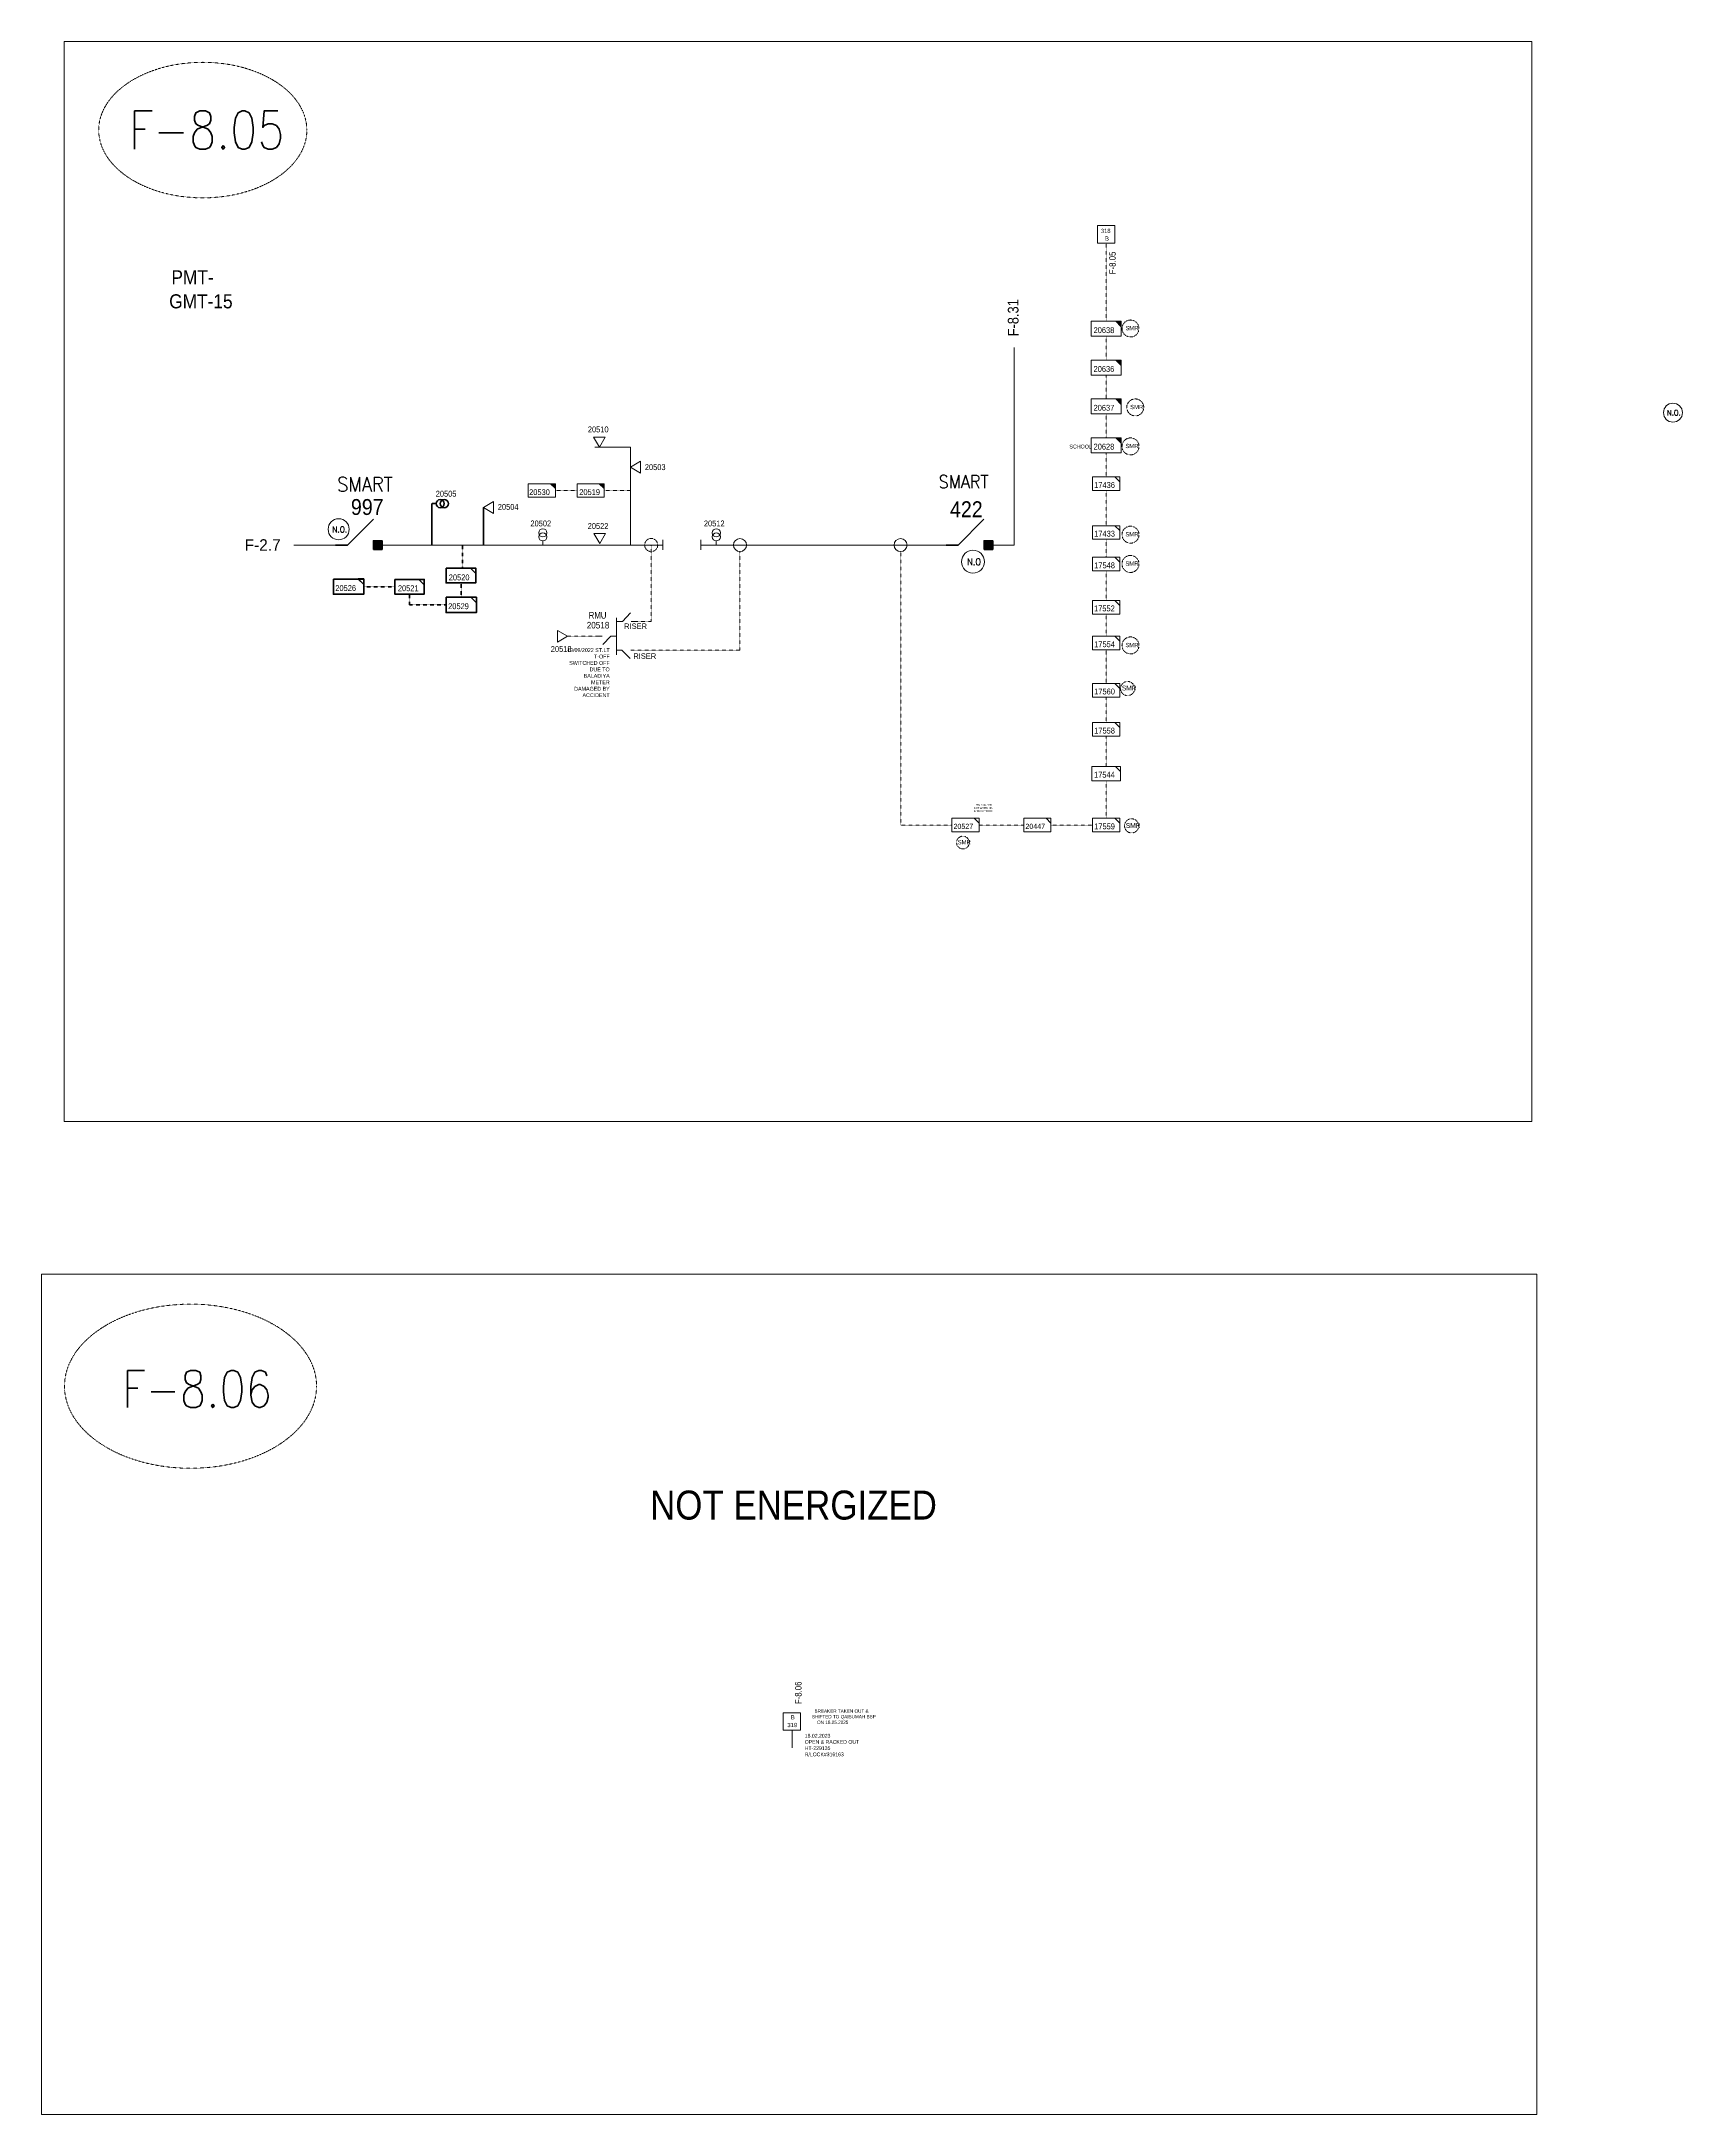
# Model space of a CAD drawing. Header units: metres. Extents: x 65984 to 144644, y -19036 to 23726.
# Drawn here: x 96172 to 97203, y 11370 to 12673 of the extents above; entities that cross this region are included whole.
import ezdxf
from ezdxf.enums import TextEntityAlignment as Align

# ---------------------------------------------------------------- set-up
doc = ezdxf.new("R2010")
doc.units = ezdxf.units.M
doc.header["$MEASUREMENT"] = 0
doc.linetypes.add('DGN Style 3', pattern=[0.013877, 0, -0.013877])
doc.layers.get('0').update_dxf_attribs({"color": 95, "lineweight": 40})
for name, color, linetype, lineweight in [('ABS', 7, 'Continuous', 40), ('ABS NUMBER', 112, 'Continuous', 30), ('d_eos', 111, 'Continuous', 40), ('d_eos no', 121, 'Continuous', 40), ('d_oh branch', 94, 'Continuous', 40), ('d_switch', 95, 'Continuous', 40), ('d_tf', 1, 'Continuous', 40), ('d_tf no', 6, 'Continuous', 40), ('d_tf_200', 1, 'Continuous', 40), ('d_ug cable', 95, 'Continuous', 40), ('FDR  1  05', 172, 'Continuous', 40), ('fedr no', 95, 'Continuous', 40), ('GRID STATION  04', 7, 'Continuous', 40), ('GRID STATION 01', 7, 'Continuous', 40), ('Level 37', 7, 'Continuous', 0), ('O H MAIN FEEDER', 4, 'Continuous', 100), ('SW N O', 114, 'Continuous', 30)]:
    doc.layers.add(name, color=color, linetype=linetype, lineweight=lineweight)
doc.styles.add('NASKHF', font='naskhf.shx', dxfattribs={"height": 8})
doc.styles.add('Style-Arial', font='arial.ttf')
doc.styles.add('Style-ENGINEERING', font='ENGINEERING.shx')
doc.styles.add('Style-msdefault', font='msdefault.shx')
doc.styles.add('Style-simplex', font='simplex.shx')
doc.styles.add('Style-STANDARD', font='STANDARD.shx')

# ---------------------------------------------------------------- blocks, each defined once
blk = doc.blocks.new('TF_8')
at = {"color": 0, "linetype": 'ByBlock', "lineweight": -2}
blk.add_line((6.3, 4.95), (9.9, 1.35), dxfattribs=at)
blk.add_3dface([(-10.1, 4.95), (9.9, 4.95), (9.9, -5.05), (-10.1, -5.05)], dxfattribs=at)
blk = doc.blocks.new('exist.us-1000kva')
at = {"color": 0, "linetype": 'ByBlock', "lineweight": -2, "flags": 128}
blk.add_lwpolyline([(40, 12.9), (32.8, 20), (40, 20)], close=True, dxfattribs=at)
at = {"color": 0, "linetype": 'ByBlock', "lineweight": -2, "extrusion": (0, 0, -1)}
blk.add_solid([(-40, 12.9), (-32.8, 20), (-40, 20)], dxfattribs=at)
at = {"color": 0, "linetype": 'ByBlock', "lineweight": -2, "xscale": 2, "yscale": 2}
blk.add_blockref('TF_8', (20.2, 10.1), dxfattribs=at)
blk = doc.blocks.new('TFU_91')
at = {"layer": 'd_tf_200', "color": 5, "linetype": 'Continuous', "lineweight": 13}
blk.add_line((0, 10), (0, 0), dxfattribs=at)
for centre in [(0, 30), (0, 20)]:
    blk.add_circle(centre, 10, dxfattribs=at)
blk = doc.blocks.new('ABS2_1_1')
at = {"color": 0, "linetype": 'ByBlock', "lineweight": -2, "ltscale": 500}
for q in [(-29900, 43500), (0, 0)]:
    blk.add_line((0, 13600), q, dxfattribs=at)
at = {"color": 0, "linetype": 'ByBlock', "lineweight": -2, "ltscale": 500, "flags": 128}
for points in [[(5000, 43600), (-5000, 43600), (-5000, 53600), (5000, 53600)], [(3791, 49653), (3791, 49653), (3791, 49653)]]:
    blk.add_lwpolyline(points, close=True, dxfattribs=at)
at = {"color": 0, "linetype": 'ByBlock', "lineweight": -2, "ltscale": 500}
for points in [[(5000, 43600), (-5000, 43600), (5000, 53600), (-5000, 53600)], [(3791, 49653), (3791, 49653), (3791, 49653)]]:
    blk.add_solid(points, dxfattribs=at)
blk = doc.blocks.new('TFU_12')
at = {"layer": 'd_tf_200', "color": 5, "linetype": 'Continuous', "lineweight": 53}
blk.add_line((0, 10), (0, 0), dxfattribs=at)
for centre in [(0, 30), (0, 20)]:
    blk.add_circle(centre, 10, dxfattribs=at)
blk = doc.blocks.new('TRA1_772')
at = {"layer": 'd_tf', "color": 5, "linetype": 'Continuous', "lineweight": 13, "ltscale": 0.000215867, "flags": 128}
blk.add_lwpolyline([(10.1, -17), (0.1, 0), (-9.9, -17)], close=True, dxfattribs=at)
blk = doc.blocks.new('TRA1_771')
at = {"layer": 'd_tf', "color": 5, "linetype": 'Continuous', "lineweight": 13, "ltscale": 0.000215867, "xscale": 1.000046566207833, "yscale": 1.000046566207833, "zscale": 1.000046566207833, "rotation": 180}
blk.add_blockref('TRA1_772', (0, 0), dxfattribs=at)
blk = doc.blocks.new('*U2585')
at = {"layer": 'FDR  1  05', "color": 2, "linetype": 'Continuous', "lineweight": 13, "flags": 128}
blk.add_lwpolyline([(12.8, 10), (20, 10), (20, 2.8)], close=True, dxfattribs=at)
at = {"layer": 'FDR  1  05', "color": 2, "linetype": 'Continuous', "lineweight": 13, "xscale": 2, "yscale": 2, "rotation": 359.9999999999999}
blk.add_blockref('TF_8', (0.2, 0.1), dxfattribs=at)
blk = doc.blocks.new('*U2586')
at = {"layer": 'FDR  1  05', "color": 2, "linetype": 'Continuous', "lineweight": 13, "flags": 128}
blk.add_lwpolyline([(12.8, 10), (20, 10), (20, 2.8)], close=True, dxfattribs=at)
at = {"layer": 'FDR  1  05', "color": 2, "linetype": 'Continuous', "lineweight": 13, "xscale": 2, "yscale": 2, "rotation": 359.9999999999999}
blk.add_blockref('TF_8', (0.2, 0.1), dxfattribs=at)
blk = doc.blocks.new('*U2587')
at = {"layer": 'FDR  1  05', "color": 5, "linetype": 'Continuous', "lineweight": 13, "flags": 128}
blk.add_lwpolyline([(12.8, 10), (20, 10), (20, 2.8)], close=True, dxfattribs=at)
at = {"layer": 'FDR  1  05', "color": 5, "linetype": 'Continuous', "lineweight": 13, "xscale": 2, "yscale": 2, "rotation": 359.9999999999999}
blk.add_blockref('TF_8', (0.2, 0.1), dxfattribs=at)
blk = doc.blocks.new('TRA1_316')
at = {"layer": 'd_tf', "color": 5, "linetype": 'Continuous', "lineweight": 0, "ltscale": 0.000215867, "flags": 128}
blk.add_lwpolyline([(10.1, -17), (0.1, 0), (-9.9, -17)], close=True, dxfattribs=at)
blk = doc.blocks.new('TRA1_315')
at = {"layer": 'd_tf', "color": 5, "linetype": 'Continuous', "lineweight": 0, "ltscale": 0.000215867, "xscale": 1.000046566207833, "yscale": 1.000046566207833, "zscale": 1.000046566207833, "rotation": 180}
blk.add_blockref('TRA1_316', (0, 0), dxfattribs=at)
blk = doc.blocks.new('*U2332')
at = {"layer": 'FDR  1  05', "color": 5, "linetype": 'Continuous', "lineweight": 40, "flags": 128}
blk.add_lwpolyline([(8.5, 4.3), (8.5, 1.2), (5.5, 4.3)], close=True, dxfattribs=at)
at = {"layer": 'FDR  1  05', "color": 5, "linetype": 'Continuous', "lineweight": 40, "xscale": 0.8535245333131425, "yscale": 0.8535245333131425, "zscale": 0.381280952158607, "rotation": 359.9999999999999}
blk.add_blockref('TF_8', (0.1, 0), dxfattribs=at)
blk = doc.blocks.new('*U4048')
at = {"layer": 'SW N O', "color": 3, "lineweight": 13, "ltscale": 0.426762}
blk.add_circle((0, 0), 16.8, dxfattribs=at)
at = {"layer": 'SW N O', "color": 3, "lineweight": 13, "style": 'Style-STANDARD'}
blk.add_text('N.O', height=9.6, dxfattribs=at).set_placement((1.7, -0.2), align=Align.MIDDLE_CENTER)
blk = doc.blocks.new('*U4145')
at = {"layer": 'SW N O', "color": 3, "lineweight": 13, "ltscale": 0.426762}
blk.add_circle((0, 0), 16.8, dxfattribs=at)
at = {"layer": 'SW N O', "color": 3, "lineweight": 13, "style": 'Style-STANDARD'}
blk.add_text('N.O.', height=9.6, dxfattribs=at).set_placement((1.7, -0.2), align=Align.MIDDLE_CENTER)
blk = doc.blocks.new('*U4282')
at = {"layer": 'SW N O', "color": 5, "lineweight": 13, "ltscale": 0.426762}
blk.add_circle((0, 0), 16.8, dxfattribs=at)
at = {"layer": 'SW N O', "color": 5, "lineweight": 13, "style": 'Style-STANDARD'}
blk.add_text('N.O.', height=9.6, dxfattribs=at).set_placement((1.7, -0.2), align=Align.MIDDLE_CENTER)

msp = doc.modelspace()

# ---------------------------------------------------------------- linework, layer by layer
at = {"layer": 'd_eos', "color": 5, "linetype": 'Continuous', "lineweight": 13, "ltscale": 0.042892}
for p, q in [((96537, 12308.9), (96542.1, 12314.2)), ((96533.3, 12311.2), (96533.3, 12287.9)), ((96533.5, 12308.9), (96537, 12308.9)), ((96542.6, 12308.9), (96544.7, 12308.9)), ((96524.2, 12299.6), (96522.1, 12299.6)), ((96529.8, 12299.6), (96524.7, 12294.3)), ((96533.3, 12299.6), (96529.8, 12299.6)), ((96533.3, 12290.8), (96536.7, 12290.8)), ((96536.7, 12290.8), (96541.8, 12285.6)), ((96542.3, 12290.8), (96544.4, 12290.8))]:
    msp.add_line(p, q, dxfattribs=at)
at = {"layer": 'd_oh branch', "color": 5, "linetype": 'Continuous', "lineweight": 13}
for p, q in [((96519.7, 12418.4), (96542.1, 12418.4)), ((96542.1, 12356.9), (96542.1, 12418.4)), ((96562.5, 12353.8), (96562.5, 12360.1)), ((96586.2, 12353.8), (96586.2, 12360.1))]:
    msp.add_line(p, q, dxfattribs=at)
at = {"layer": 'd_oh branch', "color": 5, "linetype": 'Continuous', "lineweight": 100}
for p, q in [((96417.3, 12382.9), (96417.3, 12356.9)), ((96449.7, 12380.5), (96449.7, 12357.1))]:
    msp.add_line(p, q, dxfattribs=at)
at = {"layer": 'd_ug cable', "color": 5, "linetype": 'DGN Style 3', "lineweight": 13}
for p, q in [((96841, 12473.1), (96841, 12488.1)), ((96841, 12448.7), (96841, 12463.7)), ((96841, 12424.3), (96841, 12439.3)), ((96841, 12399.7), (96841, 12414.9)), ((96494.9, 12391.2), (96508.4, 12391.2)), ((96525.5, 12391.2), (96542.4, 12391.2)), ((96841, 12369.1), (96841, 12391.2)), ((96841, 12349.3), (96841, 12360.6)), ((96841, 12340.7), (96841, 12322)), ((96841, 12313.5), (96841, 12299.6)), ((96522.1, 12299.6), (96502.6, 12299.6)), ((96841, 12291.1), (96841, 12269.9)), ((96841, 12261.4), (96841, 12245.4)), ((96841, 12185.2), (96841, 12208.7)), ((96789.2, 12180.9), (96761.1, 12180.9))]:
    msp.add_line(p, q, dxfattribs=at)
at = {"layer": 'd_ug cable', "color": 5, "linetype": 'DGN Style 3', "lineweight": 100}
msp.add_line((96435.7, 12324.1), (96435.7, 12333.1), dxfattribs=at)
at = {"layer": 'd_ug cable', "color": 5, "linetype": 'DGN Style 3', "lineweight": 13, "flags": 128}
for points in [[(96841, 12546.7), (96841, 12497.5)], [(96610.9, 12352.8), (96610.9, 12290.8), (96544.4, 12290.8)], [(96544.7, 12308.9), (96555.1, 12308.9), (96555.1, 12356.9)], [(96711.9, 12352.9), (96711.9, 12180.9), (96744, 12180.9)], [(96841, 12217.8), (96841, 12236.8)], [(96832.5, 12180.9), (96806.3, 12180.9)]]:
    msp.add_lwpolyline(points, dxfattribs=at)
at = {"layer": 'd_ug cable', "color": 5, "linetype": 'DGN Style 3', "lineweight": 100, "flags": 128}
for points in [[(96436.5, 12356.9), (96436.5, 12342.4)], [(96394.2, 12330.7), (96374.4, 12330.7)], [(96403.3, 12325.9), (96403.3, 12319.3), (96426.2, 12319.3)]]:
    msp.add_lwpolyline(points, dxfattribs=at)
at = {"layer": 'd_ug cable', "color": 2, "linetype": 'DGN Style 3', "lineweight": 13}
for centre, radius in [((96856.3, 12493), 5.34), ((96859.3, 12443.4), 5.34), ((96856.3, 12418.9), 5.34), ((96856.3, 12363.4), 5.34), ((96856.3, 12345), 5.34), ((96856.3, 12293.8), 5.34), ((96854.5, 12266.7), 4.45), ((96857, 12180.4), 4.45), ((96751, 12169.9), 4.01)]:
    msp.add_circle(centre, radius, dxfattribs=at)
at = {"layer": 'd_ug cable', "color": 5, "linetype": 'DGN Style 3', "lineweight": 13}
msp.add_circle((96555.1, 12356.9), 4.11, dxfattribs=at)
at = {"layer": 'd_ug cable', "color": 5, "linetype": 'Continuous', "lineweight": 13}
for centre in [(96610.9, 12356.9), (96711.8, 12356.9)]:
    msp.add_circle(centre, 4.11, dxfattribs=at)
at = {"layer": 'fedr no', "color": 82, "linetype": 'DGN Style 3', "lineweight": 13, "true_color": 0x1dc70e}
for centre, major_axis in [((96273.3, 12617.7), (65.4, 0)), ((96265.6, 11828.2), (79.2, 0))]:
    msp.add_ellipse(centre, major_axis=major_axis, ratio=0.651175, dxfattribs=at)
at = {"layer": 'GRID STATION  04', "color": 2, "linetype": 'Continuous', "lineweight": 13, "ltscale": 0.437972}
msp.add_line((96643.7, 11612), (96643.7, 11601), dxfattribs=at)
at = {"layer": 'GRID STATION  04', "color": 5, "linetype": 'Continuous', "lineweight": 13, "ltscale": 0.437972, "flags": 128}
msp.add_lwpolyline([(96835.5, 12557.7), (96835.5, 12546.7), (96846.5, 12546.7), (96846.5, 12557.7)], close=True, dxfattribs=at)
at = {"layer": 'GRID STATION  04', "color": 2, "linetype": 'Continuous', "lineweight": 13, "ltscale": 0.437972, "flags": 128}
msp.add_lwpolyline([(96638.1, 11612), (96638.1, 11622.9), (96649, 11622.9), (96649, 11612)], close=True, dxfattribs=at)
at = {"layer": 'O H MAIN FEEDER', "color": 5, "lineweight": 13, "ltscale": 0.488306}
msp.add_line((96783.1, 12356.9), (96783.1, 12481.1), dxfattribs=at)
at = {"layer": 'O H MAIN FEEDER', "color": 5, "lineweight": 13, "ltscale": 27}
msp.add_line((96330.5, 12356.9), (96361.5, 12356.9), dxfattribs=at)
at = {"layer": 'O H MAIN FEEDER', "color": 5, "lineweight": 13, "ltscale": 30}
for p, q in [((96386, 12356.9), (96562.5, 12356.9)), ((96586.3, 12356.9), (96740.5, 12356.9)), ((96769.7, 12356.9), (96783.1, 12356.9))]:
    msp.add_line(p, q, dxfattribs=at)
at = {"layer": 'O H MAIN FEEDER', "color": 140, "linetype": 'Continuous', "lineweight": 13, "flags": 128}
for points in [[(96186.2, 12673.4), (97108.5, 12673.4), (97108.5, 11994.6), (96186.2, 11994.6)], [(96171.9, 11898.6), (97111.7, 11898.6), (97111.7, 11370.4), (96171.9, 11370.4)]]:
    msp.add_lwpolyline(points, close=True, dxfattribs=at)

# ---------------------------------------------------------------- block references
at = {"layer": 'ABS', "color": 2, "linetype": 'Continuous', "lineweight": 211, "ltscale": 0.812883, "xscale": 0.0005446322480400587, "yscale": 0.0005446322480400587, "zscale": 0.000360672857092237, "rotation": 269.9999922619102}
for p in [(96356.8, 12356.9), (96740.5, 12356.9)]:
    msp.add_blockref('ABS2_1_1', p, dxfattribs=at)
at = {"layer": 'd_tf', "color": 5, "linetype": 'Continuous', "lineweight": 13, "ltscale": 0.000215867, "extrusion": (0, 0, -1), "xscale": 0.37, "yscale": 0.37, "zscale": 0.37, "rotation": 359.9999999999999}
msp.add_blockref('TRA1_771', (-96522.5, 12418.4), dxfattribs=at)
at = {"layer": 'd_tf', "color": 5, "linetype": 'Continuous', "lineweight": 13, "ltscale": 0.000215867, "xscale": 0.37, "yscale": 0.37, "zscale": 0.37}
for p, rotation in [((96542.1, 12405.8), 269.9999999999999), ((96522.8, 12357.9), 359.9999999999999), ((96502.6, 12299.6), 89.99999999999997)]:
    msp.add_blockref('TRA1_771', p, dxfattribs=dict(at, rotation=rotation))
at = {"layer": 'd_tf', "color": 5, "linetype": 'Continuous', "lineweight": 0, "ltscale": 0.000215867, "extrusion": (0, 0, -1), "xscale": 0.37, "yscale": 0.37, "zscale": 0.37, "rotation": 89.99999999999997}
msp.add_blockref('TRA1_315', (-96449.7, 12380.5), dxfattribs=at)
at = {"layer": 'd_tf_200', "color": 5, "linetype": 'Continuous', "lineweight": 53, "extrusion": (0, 0, -1), "xscale": 0.2560573599939425, "yscale": 0.2560573599939425, "zscale": 0.2560573599939425, "rotation": 89.99999999999986}
msp.add_blockref('TFU_12', (-96417.4, 12382.9), dxfattribs=at)
at = {"layer": 'd_tf_200', "color": 5, "linetype": 'Continuous', "lineweight": 13, "xscale": 0.2560573599939425, "yscale": 0.2560573599939425, "zscale": 0.2560573599939425, "rotation": 359.9999999999999}
for p in [(96487, 12356.9), (96596, 12356.9)]:
    msp.add_blockref('TFU_91', p, dxfattribs=at)
at = {"layer": 'FDR  1  05', "color": 2, "linetype": 'Continuous', "lineweight": 13, "xscale": 0.4706924041350098, "yscale": 0.4706924041350098, "zscale": 0.4267622666565712, "rotation": 359.9999999999999}
for p in [(96831.6, 12488.1), (96831.6, 12439.3), (96831.6, 12414.9)]:
    msp.add_blockref('exist.us-1000kva', p, dxfattribs=at)
at = {"layer": 'FDR  1  05', "color": 5, "linetype": 'Continuous', "lineweight": 13, "zscale": 0.4267622666565712, "rotation": 359.9999999999999}
for name, p, xscale, yscale in [('exist.us-1000kva', (96831.6, 12463.7), 0.4706924041350098, 0.4706924041350098), ('exist.us-1000kva', (96477.8, 12386.9), 0.4267622666565712, 0.4267622666565712), ('exist.us-1000kva', (96508.5, 12386.9), 0.4267622666565712, 0.4267622666565712), ('TF_8', (96841.1, 12317.8), 0.8502289823963297, 0.8502289823963297), ('TF_8', (96841.1, 12213.3), 0.9071741696840238, 0.9071741696840238)]:
    msp.add_blockref(name, p, dxfattribs=dict(at, xscale=xscale, yscale=yscale))
at = {"layer": 'FDR  1  05', "color": 5, "linetype": 'Continuous', "lineweight": 13, "xscale": 0.4267622666565712, "yscale": 0.4267622666565712, "zscale": 0.4267622666565712}
for p in [(96841, 12395.4), (96841, 12241.1), (96797.8, 12180.9)]:
    msp.add_blockref('*U2587', p, dxfattribs=at)
at = {"layer": 'FDR  1  05', "color": 2, "linetype": 'Continuous', "lineweight": 13, "xscale": 0.4267622666565712, "yscale": 0.4267622666565712, "zscale": 0.4267622666565712}
for name, p in [('*U2585', (96841, 12364.8)), ('*U2585', (96841, 12345)), ('*U2585', (96841, 12295.3)), ('*U2585', (96841, 12265.6)), ('*U2585', (96752.6, 12180.9)), ('*U2586', (96841, 12180.9))]:
    msp.add_blockref(name, p, dxfattribs=at)
at = {"layer": 'FDR  1  05', "color": 5, "linetype": 'Continuous', "lineweight": 40, "zscale": 0.4267622666565712, "rotation": 359.9999999999999}
for p, xscale, yscale in [((96435.6, 12337.8), 0.9331096066251584, 0.9331096066251584), ((96403.3, 12330.7), 0.9224864486381181, 0.9224864486381181)]:
    msp.add_blockref('TF_8', p, dxfattribs=dict(at, xscale=xscale, yscale=yscale))
at = {"layer": 'FDR  1  05', "color": 5, "linetype": 'Continuous', "lineweight": 40, "xscale": 1.119285566825391, "yscale": 1.119285566825391, "zscale": 1.119285566825391}
for p in [(96364.9, 12330.8), (96435.7, 12319.3)]:
    msp.add_blockref('*U2332', p, dxfattribs=at)
at = {"layer": 'SW N O', "color": 5, "lineweight": 13, "xscale": 0.3546384655109326, "yscale": 0.3546384655109326, "zscale": 0.3546384655109326}
msp.add_blockref('*U4282', (97197.2, 12440.1), dxfattribs=at)
at = {"layer": 'SW N O', "color": 3, "lineweight": 13}
for name, p, xscale, yscale, zscale in [('*U4145', (96358.7, 12366.8), 0.3940427394565917, 0.3940427394565917, 0.3940427394565917), ('*U4048', (96757.3, 12346.4), 0.4278633592427646, 0.4278633592427646, 0.4278633592427646)]:
    msp.add_blockref(name, p, dxfattribs=dict(at, xscale=xscale, yscale=yscale, zscale=zscale))

# ---------------------------------------------------------------- texts
at = {"layer": 'ABS NUMBER', "color": 2, "lineweight": 140, "style": 'Style-Arial', "width": 0.88}
msp.add_text('997', height=10, rotation=360, dxfattribs=at).set_placement((96366.4, 12375.8))
at = {"layer": 'ABS NUMBER', "color": 2, "lineweight": 13, "style": 'Style-Arial', "width": 0.88}
msp.add_text('422', height=10, rotation=360, dxfattribs=at).set_placement((96742.9, 12384.4), align=Align.TOP_LEFT)
at = {"layer": 'd_eos no', "color": 7, "linetype": 'Continuous', "lineweight": 13, "style": 'Style-Arial', "width": 0.88}
for s, height, p in [('PMT-', 8.84, (96253.6, 12529.6)), ('GMT-15', 8.84, (96252.2, 12514.5)), ('20518', 4.15, (96514.6, 12308.6))]:
    msp.add_text(s, height=height, dxfattribs=at).set_placement(p, align=Align.TOP_LEFT)
at = {"layer": 'd_switch', "color": 2, "linetype": 'Continuous', "lineweight": 13, "style": 'Style-msdefault', "width": 0.9}
msp.add_text('F-8.05', height=4.08, rotation=90.0853, dxfattribs=at).set_placement((96842.9, 12541.3), align=Align.TOP_RIGHT)
at = {"layer": 'd_switch', "color": 55, "linetype": 'Continuous', "lineweight": 13, "style": 'Style-msdefault', "width": 0.9}
msp.add_text('F-8.31', height=6.71, rotation=90.0853, dxfattribs=at).set_placement((96779.2, 12511.4), align=Align.TOP_RIGHT)
at = {"layer": 'd_switch', "color": 7, "linetype": 'Continuous', "lineweight": 13, "style": 'Style-ENGINEERING', "width": 0.857143}
for p in [(96538.1, 12307.6), (96543.9, 12288.8)]:
    msp.add_text('RISER', height=3.43, dxfattribs=at).set_placement(p, align=Align.TOP_LEFT)
at = {"layer": 'd_switch', "color": 2, "linetype": 'Continuous', "lineweight": 13, "style": 'Style-msdefault', "width": 0.9}
msp.add_text('NOT ENERGIZED', height=18.213, dxfattribs=at).set_placement((96554.4, 11762.6), align=Align.TOP_LEFT)
msp.add_text('F-8.06', height=4.08, rotation=90, dxfattribs=at).set_placement((96645.5, 11628.4), align=Align.TOP_LEFT)
at = {"layer": 'd_switch', "color": 1, "linetype": 'Continuous', "lineweight": 13, "insert": (96656.1, 11625.1), "char_height": 2.112, "attachment_point": 1, "style": 'NASKHF'}
msp.add_mtext('\\Fmsdefault;\\H1x;\\W0.9;  BREAKER TAKEN OUT & \\PSHIFTED TO QAISUMAH BSP\\P    ON 18.05.2025\\P', dxfattribs=at)
at = {"layer": 'd_switch', "color": 2, "linetype": 'Continuous', "lineweight": 13, "insert": (96651.6, 11609.7), "char_height": 2.346, "attachment_point": 1, "style": 'NASKHF'}
msp.add_mtext('\\Fmsdefault;\\H1x;\\W0.9;18.02.2023\\POPEN & RACKED OUT\\PHT-229135\\PR/LOCK#316163', dxfattribs=at)
at = {"layer": 'd_tf no', "color": 2, "linetype": 'Continuous', "lineweight": 13, "style": 'Style-msdefault', "width": 0.945946}
for s, height, p in [('20638', 3.7, (96833.1, 12493.8)), ('20637', 3.7, (96833.1, 12445)), ('20628', 3.7, (96833.1, 12420.6)), ('17433', 3.7, (96833.5, 12365.9)), ('17548', 3.7, (96833.5, 12346)), ('17554', 3.7, (96833.5, 12296.4)), ('17560', 3.7, (96833.5, 12266.7)), ('20527', 3.23, (96745.1, 12181.7)), ('17559', 3.7, (96833.5, 12181.9))]:
    msp.add_text(s, height=height, dxfattribs=at).set_placement(p, align=Align.TOP_LEFT)
at = {"layer": 'd_tf no', "color": 1, "linetype": 'Continuous', "lineweight": 40, "style": 'Style-msdefault', "width": 0.945946}
for height, p in [(2.7, (96853.1, 12494.6)), (2.7, (96856.1, 12445)), (2.7, (96853.1, 12420.5)), (2.7, (96853.1, 12365)), (2.7, (96853.1, 12346.6)), (2.7, (96853.1, 12295.4)), (3, (96850.9, 12268.5)), (2.7, (96747.7, 12171.5)), (3, (96853.4, 12182.1))]:
    msp.add_text('SMR', height=height, dxfattribs=at).set_placement(p, align=Align.TOP_LEFT)
at = {"layer": 'd_tf no', "color": 5, "linetype": 'Continuous', "lineweight": 13, "style": 'Style-msdefault', "width": 0.945946}
for s, height, p in [('20636', 3.7, (96833.1, 12469.4)), ('20503', 3.7, (96551.1, 12407.7)), ('20530', 3.58, (96478.4, 12391.9)), ('20519', 3.7, (96509.9, 12392)), ('17436', 3.7, (96833.5, 12396.5)), ('20502', 3.7, (96479.2, 12372.3)), ('20522', 3.7, (96515.2, 12370.7)), ('20512', 3.7, (96588.2, 12372.3)), ('17552', 3.7, (96833.4, 12318.9)), ('20518', 3.7, (96492, 12293.4)), ('17558', 3.7, (96833.5, 12242.1)), ('17544', 3.7, (96833.4, 12214.4)), ('20447', 3.23, (96790.3, 12181.7))]:
    msp.add_text(s, height=height, dxfattribs=at).set_placement(p, align=Align.TOP_LEFT)
msp.add_text('20510', height=3.7, dxfattribs=at).set_placement((96515.3, 12427.7))
at = {"layer": 'd_tf no', "color": 241, "linetype": 'Continuous', "lineweight": 40, "style": 'Style-msdefault', "width": 0.945946}
msp.add_text('SCHOOL', height=2.43, dxfattribs=at).set_placement((96817.9, 12420), align=Align.TOP_LEFT)
at = {"layer": 'd_tf no', "color": 2, "linetype": 'Continuous', "lineweight": 13, "style": 'Style-simplex', "width": 0.909091}
msp.add_text('SMART', height=9.06, dxfattribs=at).set_placement((96375.2, 12395.1), align=Align.MIDDLE_CENTER)
at = {"layer": 'd_tf no', "color": 2, "linetype": 'Continuous', "lineweight": 13, "ltscale": 0.9, "style": 'Style-simplex', "width": 0.909091}
msp.add_text('SMART', height=8.15, dxfattribs=at).set_placement((96751.4, 12396.7), align=Align.MIDDLE_CENTER)
at = {"layer": 'd_tf no', "color": 5, "linetype": 'Continuous', "lineweight": 40, "style": 'Style-msdefault', "width": 0.945946}
for s, p in [('20505', (96419.7, 12387.3)), ('20504', (96458.7, 12379))]:
    msp.add_text(s, height=3.7, dxfattribs=at).set_placement(p)
for s, p in [('20526', (96356.6, 12331.7)), ('20521', (96395.9, 12331.6)), ('20520', (96427.9, 12338.4)), ('20529', (96427.5, 12320.3))]:
    msp.add_text(s, height=3.7, dxfattribs=at).set_placement(p, align=Align.TOP_LEFT)
at = {"layer": 'fedr no', "color": 6, "linetype": 'Continuous', "lineweight": 13, "style": 'Style-STANDARD', "width": 0.909091}
for s, height, p in [('F-8.05', 24.17, (96275.8, 12617.7)), ('F-8.06', 23.28, (96269.7, 11826.4))]:
    msp.add_text(s, height=height, dxfattribs=at).set_placement(p, align=Align.MIDDLE_CENTER)
at = {"layer": 'GRID STATION  04', "color": 5, "linetype": 'Continuous', "lineweight": 13, "style": 'Style-msdefault', "width": 0.888889}
for s, p in [('318', (96837.7, 12553)), ('B', (96840.3, 12548.2))]:
    msp.add_text(s, height=2.68, rotation=0.0853, dxfattribs=at).set_placement(p)
at = {"layer": 'GRID STATION  04', "color": 2, "linetype": 'Continuous', "lineweight": 13, "style": 'Style-msdefault', "width": 0.888889}
for s, p in [('319', (96640.7, 11616.6)), ('B', (96642.9, 11621.5))]:
    msp.add_text(s, height=2.68, dxfattribs=at).set_placement(p, align=Align.TOP_LEFT)
at = {"layer": 'GRID STATION 01', "color": 9, "linetype": 'Continuous', "lineweight": 13, "style": 'Style-msdefault'}
msp.add_text('F-2.7', height=7.25, dxfattribs=at).set_placement((96299.6, 12353.3))
at = {"layer": 'Level 37', "color": 7, "linetype": 'Continuous', "lineweight": 13, "style": 'Style-msdefault', "width": 0.86}
msp.add_text('RMU', height=4.28, rotation=0.0004, dxfattribs=at).set_placement((96527, 12314.9), align=Align.TOP_RIGHT)
at = {"layer": 'Level 37', "color": 2, "linetype": 'Continuous', "lineweight": 13, "insert": (96529, 12292.1), "char_height": 2.4295, "width": 22.386, "attachment_point": 3, "rotation": 0.0004, "style": 'NASKHF'}
msp.add_mtext('\\Fmsdefault;\\H1x;\\W0.86;19/09/2022 ST.LT T-OFF SWITCHED OFF DUE TO BALADIYA METER DAMAGED BY ACCIDENT', dxfattribs=at)
at = {"layer": 'Level 37', "color": 2, "linetype": 'Continuous', "lineweight": 13, "ltscale": 0.622093, "insert": (96769.6, 12194.2), "char_height": 1.174, "width": 10.816, "attachment_point": 3, "rotation": 0.0004, "style": 'NASKHF'}
msp.add_mtext('\\Fmsdefault;\\H1x;\\W0.86;SW.20447 N/L NOT WORKING & NEED TO FIX ', dxfattribs=at)

doc.saveas('drawing.dxf')
